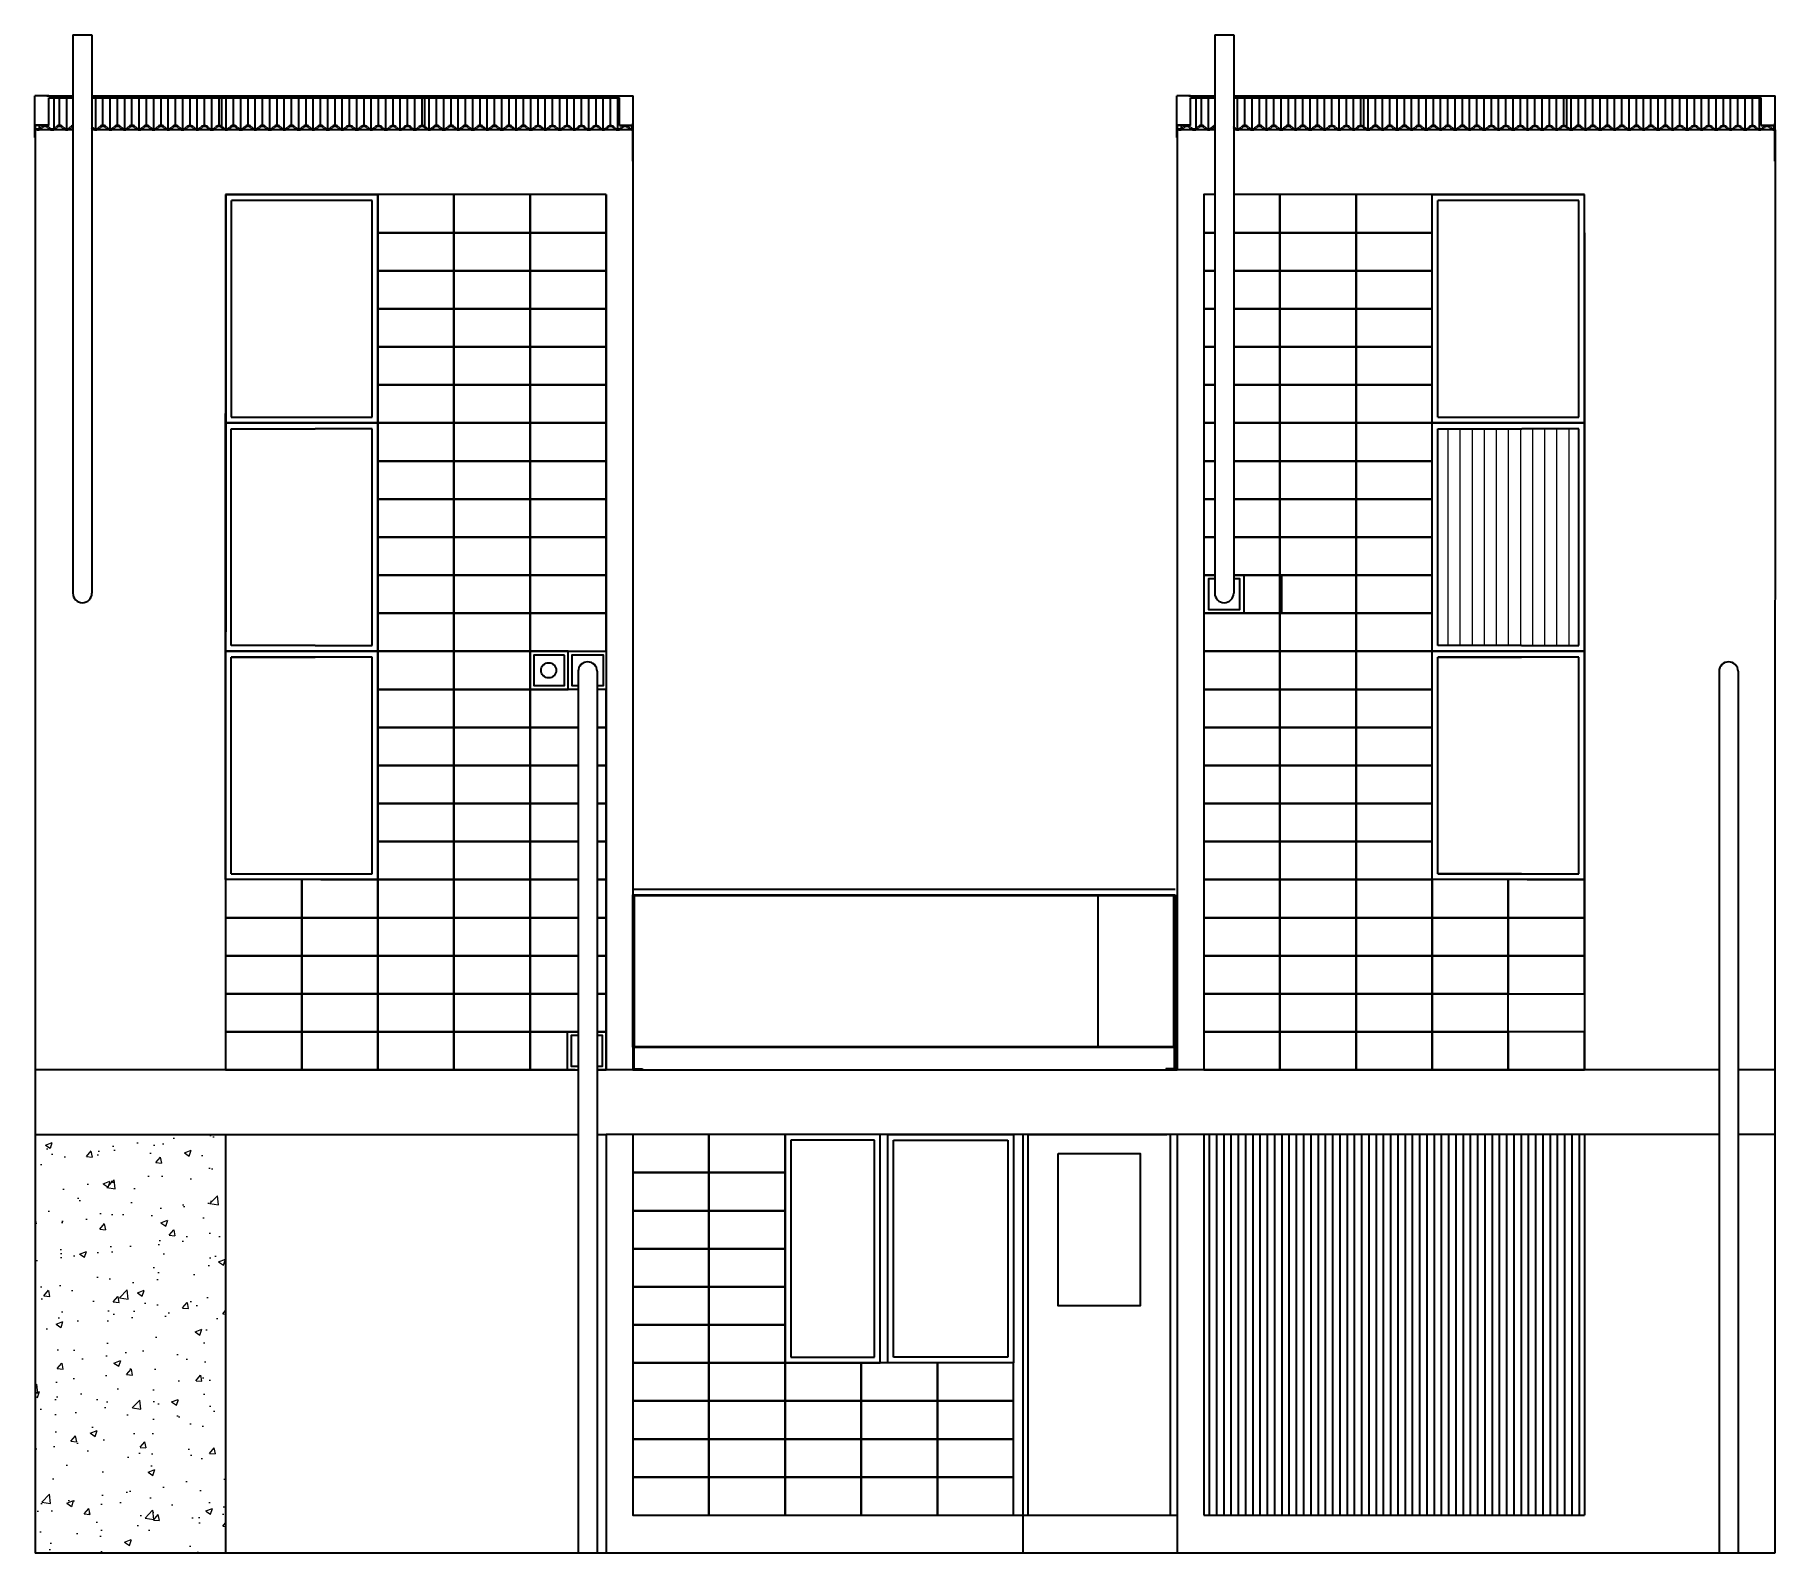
# Model space of a CAD drawing. Header units: metres. Extents: x 0 to 9.14, y 0 to 7.98.
import ezdxf

# ---------------------------------------------------------------- set-up
doc = ezdxf.new("R2010")
doc.units = ezdxf.units.M
doc.header["$LTSCALE"] = 5
doc.header["$MEASUREMENT"] = 0
doc.layers.add('A-ELEV-MBE1', color=7, linetype='Continuous', lineweight=35)
doc.layers.add('A-SECT-MCUT', color=7, linetype='Continuous', lineweight=35)
doc.layers.add('A-ELEV-PATT', color=8, linetype='Continuous', lineweight=18, true_color=0x808080)

msp = doc.modelspace()

# ---------------------------------------------------------------- hatches: boundary and pattern name
at = {"layer": 'A-ELEV-PATT', "transparency": 33554687}
h = msp.add_hatch(dxfattribs=at)
h.set_pattern_fill('ANSI31', color=256, scale=0.02, angle=45, style=0, pattern_type=0)
h.set_pattern_definition([(90, (-11.308395, -115.03881), (-0.0635, 1e-16), [])])
h.paths.add_polyline_path([(7.3696, 4.77), (7.8096, 4.77), (8.1096, 4.77), (8.1096, 5.91), (7.81, 5.91), (7.3696, 5.91)], flags=0)
h = msp.add_hatch(dxfattribs=at)
h.set_pattern_fill('AR-CONC', color=256, scale=0.002, style=0, pattern_type=0)
h.set_pattern_definition([(50, (-23.298, -115.0288), (0.36436934, -0.0318782), [0.0381, -0.4191]), (355, (-23.298, -115.0288), (-0.0704857, 0.3821133), [0.03048, -0.33528]), (100.451, (-23.26762, -115.03147), (0.293885, 0.3502334), [0.03238, -0.35618]), (46.1842, (-23.298, -114.9272), (0.542158, -0.0840847), [0.05715, -0.62865]), (96.6356, (-23.2528, -114.9342), (0.4748085, 0.494851), [0.04857, -0.53427]), (351.184, (-23.298, -114.9272), (0.4748092, 0.4948502), [0.04572, -0.50292]), (21, (-23.2472, -114.9526), (0.30322976, -0.204531), [0.0381, -0.4191]), (326, (-23.2472, -114.9526), (0.123604, 0.3683759), [0.03048, -0.33528]), (71.4514, (-23.22192, -114.96965), (0.426833, 0.1638457), [0.03238, -0.35618]), (37.5, (-23.29799, -115.02881), (0.0061772, 0.16911008), [0, -0.331216, 0, -0.34036, 0, -0.33655]), (7.5, (-23.29799, -115.02881), (0.13363933, 0.20036115), [0, -0.194056, 0, -0.323596, 0, -0.12827]), (327.5, (-23.41127, -115.02881), (0.27118119, -0.01145749), [0, -0.127, 0, -0.39624, 0, -0.52578]), (317.5, (-23.46207, -115.0288), (0.29625836, 0.050853), [0, -0.1651, 0, -0.263144, 0, -0.37338])])
h.paths.add_polyline_path([(0, 0), (1, 0), (1, 2.2), (0.05, 2.2), (0, 2.2)], flags=0)

# ---------------------------------------------------------------- linework, layer by layer
at = {"layer": 'A-ELEV-MBE1'}
for p, q in [((0.1974, 7.98), (0.1974, 5.0453)), ((0.1974, 7.98), (0.2974, 7.98)), ((0.2974, 7.98), (0.2974, 5.0453)), ((6.1974, 7.98), (6.1974, 5.0453)), ((6.1974, 7.98), (6.2974, 7.98)), ((6.2974, 7.98), (6.2974, 5.0453)), ((0.071, 7.66), (-0.0025, 7.66)), ((-0.0025, 7.4409), (-0.0025, 7.66)), ((0.061, 7.66), (0.1974, 7.66)), ((0.071, 7.6494), (0.1974, 7.6494)), ((0.071, 7.5031), (0.071, 7.6494)), ((0.0991, 7.4851), (0.0991, 7.6494)), ((0.1272, 7.5031), (0.1272, 7.6494)), ((0.1653, 7.485), (0.1653, 7.6494)), ((0.2974, 7.66), (3.069, 7.66)), ((0.2974, 7.6494), (3.069, 7.6494)), ((0.3177, 7.485), (0.3177, 7.6494)), ((0.3558, 7.5031), (0.3558, 7.6494)), ((0.3939, 7.485), (0.3939, 7.6494)), ((0.432, 7.5031), (0.432, 7.6494)), ((0.4701, 7.485), (0.4701, 7.6494)), ((0.5082, 7.5031), (0.5082, 7.6494)), ((0.5463, 7.485), (0.5463, 7.6494)), ((0.5844, 7.5031), (0.5844, 7.6494)), ((0.6225, 7.485), (0.6225, 7.6494)), ((0.6606, 7.5031), (0.6606, 7.6494)), ((0.6987, 7.4849), (0.6987, 7.6494)), ((0.7368, 7.503), (0.7368, 7.6494)), ((0.7749, 7.4849), (0.7749, 7.6494)), ((0.813, 7.503), (0.813, 7.6494)), ((0.8511, 7.485), (0.8511, 7.6494)), ((0.8892, 7.5031), (0.8892, 7.6494)), ((0.9273, 7.4849), (0.9273, 7.6494)), ((0.9654, 7.503), (0.9654, 7.6494)), ((0.9806, 7.4908), (0.9806, 7.6494)), ((1.0035, 7.485), (1.0035, 7.6494)), ((1.0035, 7.4849), (1.0035, 7.6196)), ((1.0416, 7.5031), (1.0416, 7.6494)), ((1.0416, 7.503), (1.0416, 7.6321)), ((1.0797, 7.4849), (1.0797, 7.6494)), ((1.0797, 7.485), (1.0797, 7.6321)), ((1.1178, 7.5031), (1.1178, 7.6494)), ((1.1559, 7.485), (1.1559, 7.6494)), ((1.194, 7.5031), (1.194, 7.6494)), ((1.2321, 7.485), (1.2321, 7.6494)), ((1.2702, 7.5031), (1.2702, 7.6494)), ((1.3083, 7.485), (1.3083, 7.6494)), ((1.3464, 7.5031), (1.3464, 7.6494)), ((1.3845, 7.485), (1.3845, 7.6494)), ((1.4226, 7.503), (1.4226, 7.6494)), ((1.4607, 7.485), (1.4607, 7.6494)), ((1.4988, 7.503), (1.4988, 7.6494)), ((1.5369, 7.485), (1.5369, 7.6494)), ((1.575, 7.503), (1.575, 7.6494)), ((1.6131, 7.485), (1.6131, 7.6494)), ((1.6512, 7.503), (1.6512, 7.6494)), ((1.6893, 7.485), (1.6893, 7.6494)), ((1.7274, 7.503), (1.7274, 7.6494)), ((1.7655, 7.485), (1.7655, 7.6494)), ((1.8036, 7.5029), (1.8036, 7.6494)), ((1.8417, 7.485), (1.8417, 7.6494)), ((1.8798, 7.503), (1.8798, 7.6494)), ((1.9179, 7.485), (1.9179, 7.6494)), ((1.956, 7.503), (1.956, 7.6494)), ((1.9941, 7.485), (1.9941, 7.6494)), ((2.0322, 7.5029), (2.0322, 7.6494)), ((2.0474, 7.4909), (2.0474, 7.6494)), ((2.0703, 7.485), (2.0703, 7.6494)), ((2.0703, 7.485), (2.0703, 7.6197)), ((2.1084, 7.503), (2.1084, 7.6494)), ((2.1465, 7.485), (2.1465, 7.6494)), ((2.1846, 7.503), (2.1846, 7.6494)), ((2.2227, 7.485), (2.2227, 7.6494)), ((2.2608, 7.503), (2.2608, 7.6494)), ((2.2989, 7.485), (2.2989, 7.6494)), ((2.337, 7.503), (2.337, 7.6494)), ((2.3751, 7.485), (2.3751, 7.6494)), ((2.4132, 7.503), (2.4132, 7.6494)), ((2.4513, 7.485), (2.4513, 7.6494)), ((2.4894, 7.503), (2.4894, 7.6494)), ((2.5275, 7.485), (2.5275, 7.6494)), ((2.5656, 7.503), (2.5656, 7.6494)), ((2.6037, 7.485), (2.6037, 7.6494)), ((2.6418, 7.503), (2.6418, 7.6494)), ((2.6799, 7.485), (2.6799, 7.6494)), ((2.718, 7.503), (2.718, 7.6494)), ((2.7561, 7.4849), (2.7561, 7.6494)), ((2.7942, 7.5029), (2.7942, 7.6494)), ((2.8323, 7.4849), (2.8323, 7.6494)), ((2.8704, 7.5029), (2.8704, 7.6494)), ((2.9085, 7.485), (2.9085, 7.6494)), ((2.9466, 7.503), (2.9466, 7.6494)), ((2.9847, 7.4849), (2.9847, 7.6494)), ((3.0228, 7.5029), (3.0228, 7.6494)), ((3.0609, 7.4849), (3.0609, 7.6494)), ((3.069, 7.66), (3.1425, 7.66)), ((3.069, 7.5031), (3.069, 7.6494)), ((3.1425, 7.3156), (3.1425, 7.66)), ((6.071, 7.66), (5.9975, 7.66)), ((5.9975, 7.4409), (5.9975, 7.66)), ((6.061, 7.66), (6.1974, 7.66)), ((6.071, 7.6494), (6.1974, 7.6494)), ((6.071, 7.5031), (6.071, 7.6494)), ((6.0991, 7.4851), (6.0991, 7.6494)), ((6.1272, 7.5031), (6.1272, 7.6494)), ((6.1653, 7.485), (6.1653, 7.6494)), ((6.2974, 7.66), (9.069, 7.66)), ((6.2974, 7.6494), (9.069, 7.6494)), ((6.3177, 7.485), (6.3177, 7.6494)), ((6.3558, 7.5031), (6.3558, 7.6494)), ((6.3939, 7.485), (6.3939, 7.6494)), ((6.432, 7.5031), (6.432, 7.6494)), ((6.4701, 7.485), (6.4701, 7.6494)), ((6.5082, 7.5031), (6.5082, 7.6494)), ((6.5463, 7.485), (6.5463, 7.6494)), ((6.5844, 7.5031), (6.5844, 7.6494)), ((6.6225, 7.485), (6.6225, 7.6494)), ((6.6606, 7.5031), (6.6606, 7.6494)), ((6.6987, 7.4849), (6.6987, 7.6494)), ((6.7368, 7.503), (6.7368, 7.6494)), ((6.7749, 7.4849), (6.7749, 7.6494)), ((6.813, 7.503), (6.813, 7.6494)), ((6.8511, 7.485), (6.8511, 7.6494)), ((6.8892, 7.5031), (6.8892, 7.6494)), ((6.9273, 7.4849), (6.9273, 7.6494)), ((6.9654, 7.503), (6.9654, 7.6494)), ((6.9806, 7.4908), (6.9806, 7.6494)), ((7.0035, 7.485), (7.0035, 7.6494)), ((7.0035, 7.4849), (7.0035, 7.6196)), ((7.0416, 7.5031), (7.0416, 7.6494)), ((7.0416, 7.503), (7.0416, 7.6321)), ((7.0797, 7.4849), (7.0797, 7.6494)), ((7.0797, 7.485), (7.0797, 7.6321)), ((7.1178, 7.5031), (7.1178, 7.6494)), ((7.1559, 7.485), (7.1559, 7.6494)), ((7.194, 7.5031), (7.194, 7.6494)), ((7.2321, 7.485), (7.2321, 7.6494)), ((7.2702, 7.5031), (7.2702, 7.6494)), ((7.3083, 7.485), (7.3083, 7.6494)), ((7.3464, 7.5031), (7.3464, 7.6494)), ((7.3845, 7.485), (7.3845, 7.6494)), ((7.4226, 7.503), (7.4226, 7.6494)), ((7.4607, 7.485), (7.4607, 7.6494)), ((7.4988, 7.503), (7.4988, 7.6494)), ((7.5369, 7.485), (7.5369, 7.6494)), ((7.575, 7.503), (7.575, 7.6494)), ((7.6131, 7.485), (7.6131, 7.6494)), ((7.6512, 7.503), (7.6512, 7.6494)), ((7.6893, 7.485), (7.6893, 7.6494)), ((7.7274, 7.503), (7.7274, 7.6494)), ((7.7655, 7.485), (7.7655, 7.6494)), ((7.8036, 7.5029), (7.8036, 7.6494)), ((7.8417, 7.485), (7.8417, 7.6494)), ((7.8798, 7.503), (7.8798, 7.6494)), ((7.9179, 7.485), (7.9179, 7.6494)), ((7.956, 7.503), (7.956, 7.6494)), ((7.9941, 7.485), (7.9941, 7.6494)), ((8.0322, 7.5029), (8.0322, 7.6494)), ((8.0474, 7.4909), (8.0474, 7.6494)), ((8.0703, 7.485), (8.0703, 7.6494)), ((8.0703, 7.485), (8.0703, 7.6197)), ((8.1084, 7.503), (8.1084, 7.6494)), ((8.1465, 7.485), (8.1465, 7.6494)), ((8.1846, 7.503), (8.1846, 7.6494)), ((8.2227, 7.485), (8.2227, 7.6494)), ((8.2608, 7.503), (8.2608, 7.6494)), ((8.2989, 7.485), (8.2989, 7.6494)), ((8.337, 7.503), (8.337, 7.6494)), ((8.3751, 7.485), (8.3751, 7.6494)), ((8.4132, 7.503), (8.4132, 7.6494)), ((8.4513, 7.485), (8.4513, 7.6494)), ((8.4894, 7.503), (8.4894, 7.6494)), ((8.5275, 7.485), (8.5275, 7.6494)), ((8.5656, 7.503), (8.5656, 7.6494)), ((8.6037, 7.485), (8.6037, 7.6494)), ((8.6418, 7.503), (8.6418, 7.6494)), ((8.6799, 7.485), (8.6799, 7.6494)), ((8.718, 7.503), (8.718, 7.6494)), ((8.7561, 7.4849), (8.7561, 7.6494)), ((8.7942, 7.5029), (8.7942, 7.6494)), ((8.8323, 7.4849), (8.8323, 7.6494)), ((8.8704, 7.5029), (8.8704, 7.6494)), ((8.9085, 7.485), (8.9085, 7.6494)), ((8.9466, 7.503), (8.9466, 7.6494)), ((8.9847, 7.4849), (8.9847, 7.6494)), ((9.0228, 7.5029), (9.0228, 7.6494)), ((9.0609, 7.4849), (9.0609, 7.6494)), ((9.069, 7.66), (9.1425, 7.66)), ((9.069, 7.5031), (9.069, 7.6494)), ((9.1425, 7.3156), (9.1425, 7.66)), ((0.071, 7.5056), (-0.0025, 7.5056)), ((0, 7.5031), (0, 7.4409)), ((0.061, 7.5031), (0, 7.5031)), ((0.0229, 7.4872), (0.0229, 7.5031)), ((0.061, 7.5031), (0.071, 7.5031)), ((3.069, 7.5056), (3.1425, 7.5056)), ((3.069, 7.5031), (3.14, 7.5031)), ((3.1371, 7.485), (3.1371, 7.5031)), ((3.14, 7.3156), (3.14, 7.5131)), ((6.071, 7.5056), (5.9975, 7.5056)), ((6.061, 7.5031), (6, 7.5031)), ((6, 7.5031), (6, 7.4409)), ((6.0229, 7.4872), (6.0229, 7.5031)), ((6.061, 7.5031), (6.071, 7.5031)), ((9.069, 7.5056), (9.1425, 7.5056)), ((9.069, 7.5031), (9.14, 7.5031)), ((9.1371, 7.485), (9.1371, 7.5031)), ((9.14, 7.3156), (9.14, 7.5131)), ((0, 7.4409), (-0.0025, 7.4409)), ((0.1974, 7.48), (0, 7.48)), ((0.1974, 7.48), (0, 7.48)), ((3.14, 7.48), (0.2974, 7.48)), ((3.14, 7.48), (0.2974, 7.48)), ((3.14, 7.48), (0.2974, 7.48)), ((3.14, 7.48), (0.2974, 7.48)), ((0.9845, 7.4941), (0.9806, 7.4909)), ((1.0988, 7.494), (1.1026, 7.4908)), ((2.0512, 7.4941), (2.0474, 7.4909)), ((2.0894, 7.4939), (2.0932, 7.4908)), ((6, 7.4409), (5.9975, 7.4409)), ((6.1974, 7.48), (6, 7.48)), ((9.14, 7.48), (6.2974, 7.48)), ((9.14, 7.48), (6.2974, 7.48)), ((6.9845, 7.4941), (6.9806, 7.4909)), ((7.0988, 7.494), (7.1026, 7.4908)), ((8.0512, 7.4941), (8.0474, 7.4909)), ((8.0894, 7.4939), (8.0932, 7.4908)), ((3.1425, 7.3156), (3.14, 7.3156)), ((9.1425, 7.3156), (9.14, 7.3156)), ((3, 7.14), (1, 7.14)), ((1.0004, 7.14), (1, 2.54)), ((1.0004, 7.14), (1.5004, 7.14)), ((1.0004, 5.94), (1.0004, 7.14)), ((1.5004, 7.14), (1.0004, 7.14)), ((1.8004, 7.14), (1.5004, 7.14)), ((1.5004, 7.14), (1.8004, 7.14)), ((1.8004, 5.94), (1.8004, 7.14)), ((3, 7.14), (3, 2.54)), ((8.14, 7.14), (6.2974, 7.14)), ((7.34, 5.94), (7.34, 7.14)), ((7.84, 7.14), (7.34, 7.14)), ((7.34, 7.14), (7.84, 7.14)), ((7.84, 7.14), (8.14, 7.14)), ((8.14, 7.14), (7.84, 7.14)), ((8.14, 5.94), (8.14, 7.14)), ((1.0304, 5.97), (1.0304, 7.11)), ((1.7704, 7.11), (1.0304, 7.11)), ((1.7704, 5.97), (1.7704, 7.11)), ((8.11, 7.11), (7.37, 7.11)), ((7.37, 5.97), (7.37, 7.11)), ((8.11, 5.97), (8.11, 7.11)), ((6.14, 6.94), (6.14, 2.54)), ((7.34, 5.9094), (7.34, 6.94)), ((8.14, 6.94), (8.14, 2.54)), ((8.14, 5.9094), (8.14, 6.94)), ((1, 4.69), (1, 5.99)), ((1.03, 5.97), (1.77, 5.97)), ((1.0304, 5.97), (1.7704, 5.97)), ((1.0304, 5.97), (1.7704, 5.97)), ((1.8, 4.69), (1.8, 5.99)), ((7.3696, 5.97), (8.1096, 5.97)), ((7.37, 5.97), (8.11, 5.97)), ((7.37, 5.97), (8.11, 5.97)), ((7.37, 5.97), (8.11, 5.97)), ((1.5, 5.94), (1, 5.94)), ((1.0004, 5.94), (1.5004, 5.94)), ((1.5004, 5.94), (1.0004, 5.94)), ((1.5004, 5.94), (1.0004, 5.94)), ((1.0008, 5.94), (1.5008, 5.94)), ((1.03, 4.77), (1.03, 5.91)), ((1.03, 5.91), (1.4704, 5.91)), ((1.77, 5.91), (1.4704, 5.91)), ((1.5, 5.94), (1.8, 5.94)), ((1.8004, 5.94), (1.5004, 5.94)), ((1.5004, 5.94), (1.8004, 5.94)), ((1.5004, 5.94), (1.8004, 5.94)), ((1.8004, 5.94), (1.5008, 5.94)), ((1.77, 4.77), (1.77, 5.91)), ((7.8396, 5.94), (7.3396, 5.94)), ((7.84, 5.94), (7.34, 5.94)), ((7.84, 5.94), (7.34, 5.94)), ((7.84, 5.94), (7.34, 5.94)), ((7.34, 5.94), (7.84, 5.94)), ((7.34, 4.69), (7.34, 5.9094)), ((7.3404, 5.94), (7.8404, 5.94)), ((7.3404, 5.94), (7.8404, 5.94)), ((7.37, 4.77), (7.37, 5.91)), ((7.37, 5.91), (7.8104, 5.91)), ((8.11, 5.91), (7.8104, 5.91)), ((7.8396, 5.94), (8.1396, 5.94)), ((7.84, 5.94), (8.14, 5.94)), ((7.84, 5.94), (8.14, 5.94)), ((7.84, 5.94), (8.14, 5.94)), ((8.14, 5.94), (7.84, 5.94)), ((8.1404, 5.94), (7.8404, 5.94)), ((8.14, 5.94), (7.8404, 5.94)), ((8.11, 4.77), (8.11, 5.91)), ((8.14, 4.69), (8.14, 5.9094)), ((1.47, 4.77), (1.03, 4.77)), ((1.47, 4.77), (1.77, 4.77)), ((7.81, 4.77), (7.37, 4.77)), ((7.81, 4.77), (8.11, 4.77)), ((1, 4.74), (1.5, 4.74)), ((1.5, 4.74), (1, 4.74)), ((1, 3.54), (1, 4.69)), ((1.77, 4.71), (1.03, 4.71)), ((1.03, 4.71), (1.47, 4.71)), ((1.03, 3.57), (1.03, 4.71)), ((1.8, 4.74), (1.5, 4.74)), ((1.5, 4.74), (1.8, 4.74)), ((1.77, 3.57), (1.77, 4.71)), ((1.8, 3.54), (1.8, 4.69)), ((7.84, 4.74), (7.34, 4.74)), ((7.34, 4.74), (7.84, 4.74)), ((7.34, 3.54), (7.34, 4.69)), ((7.37, 3.57), (7.37, 4.71)), ((7.37, 4.71), (7.81, 4.71)), ((8.11, 4.71), (7.37, 4.71)), ((7.84, 4.74), (8.14, 4.74)), ((8.14, 4.74), (7.84, 4.74)), ((8.11, 3.57), (8.11, 4.71)), ((8.14, 3.54), (8.14, 4.69)), ((2.8526, 4.6347), (2.8526, 0)), ((2.9526, 4.6347), (2.9526, 0)), ((8.8476, 4.6347), (8.8476, 0)), ((8.9476, 4.6347), (8.9476, 0)), ((1.03, 3.57), (1.77, 3.57)), ((7.37, 3.57), (8.11, 3.57)), ((7.81, 3.57), (7.37, 3.57)), ((1.5, 3.54), (1, 3.54)), ((1.5, 3.54), (1.8, 3.54)), ((3.14, 3.49), (5.99, 3.49)), ((7.84, 3.54), (7.34, 3.54)), ((7.84, 3.54), (8.14, 3.54)), ((8.14, 3.54), (8.14, 2.54)), ((3.14, 3.46), (5.99, 3.46)), ((3.14, 3.46), (3.14, 2.54)), ((3.14, 2.66), (3.14, 3.46)), ((3.145, 2.66), (3.145, 3.46)), ((3.148, 3.457), (5.982, 3.457)), ((3.148, 2.663), (3.148, 3.457)), ((5.585, 2.663), (5.585, 3.457)), ((5.982, 2.663), (5.982, 3.457)), ((5.985, 2.66), (5.985, 3.46)), ((5.99, 3.46), (5.99, 2.54)), ((5.99, 2.66), (5.99, 3.46)), ((3.14, 2.66), (3.14, 2.54)), ((3.145, 2.66), (3.145, 2.545)), ((3.145, 2.66), (5.985, 2.66)), ((3.148, 2.663), (5.982, 2.663)), ((5.985, 2.66), (5.985, 2.545)), ((5.99, 2.66), (5.99, 2.54)), ((3.14, 2.54), (6, 2.54)), ((3.145, 2.545), (3.19, 2.545)), ((3.19, 2.545), (3.19, 2.54)), ((5.985, 2.545), (5.94, 2.545)), ((5.94, 2.545), (5.94, 2.54)), ((1, 2.2), (2.8526, 2.2)), ((2.9526, 2.2), (3, 2.2)), ((6.04, 2.2), (3, 2.2)), ((3.14, 2.2), (3.14, 0.2)), ((3.94, 2.2), (3.94, 1)), ((4.44, 2.2), (3.94, 2.2)), ((4.44, 1), (4.44, 2.2)), ((4.48, 1), (4.48, 2.2)), ((4.48, 2.2), (5.14, 2.2)), ((5.14, 2.2), (5.14, 1)), ((5.19, 2.2), (5.19, 0)), ((5.215, 2.2), (5.215, 0.2)), ((5.221, 2.2), (5.945, 2.2)), ((5.965, 0.2), (5.965, 2.2)), ((6, 2.2), (6, 0)), ((8.8476, 2.2), (6.01, 2.2)), ((8.8476, 2.2), (6.01, 2.2)), ((6.14, 2.2), (6.14, 0.2)), ((6.1704, 0.2), (6.1704, 2.2)), ((6.2085, 0.2), (6.2085, 2.2)), ((6.2466, 0.2), (6.2466, 2.2)), ((6.2847, 0.2), (6.2847, 2.2)), ((6.3228, 0.2), (6.3228, 2.2)), ((6.3609, 0.2), (6.3609, 2.2)), ((6.399, 0.2), (6.399, 2.2)), ((6.4371, 0.2), (6.4371, 2.2)), ((6.4752, 0.2), (6.4752, 2.2)), ((6.5133, 0.2), (6.5133, 2.2)), ((6.5514, 0.2), (6.5514, 2.2)), ((6.5895, 0.2), (6.5895, 2.2)), ((6.6276, 0.2), (6.6276, 2.2)), ((6.6657, 0.2), (6.6657, 2.2)), ((6.7039, 0.2), (6.7039, 2.2)), ((6.742, 0.2), (6.742, 2.2)), ((6.7801, 0.2), (6.7801, 2.2)), ((6.8182, 0.2), (6.8182, 2.2)), ((6.8563, 0.2), (6.8563, 2.2)), ((6.8944, 0.2), (6.8944, 2.2)), ((6.9325, 0.2), (6.9325, 2.2)), ((6.9706, 0.2), (6.9706, 2.2)), ((7.0087, 0.2), (7.0087, 2.2)), ((7.0468, 0.2), (7.0468, 2.2)), ((7.0849, 0.2), (7.0849, 2.2)), ((7.123, 0.2), (7.123, 2.2)), ((7.1611, 0.2), (7.1611, 2.2)), ((7.1992, 0.2), (7.1992, 2.2)), ((7.2373, 0.2), (7.2373, 2.2)), ((7.2754, 0.2), (7.2754, 2.2)), ((7.3135, 0.2), (7.3135, 2.2)), ((7.3516, 0.2), (7.3516, 2.2)), ((7.3897, 0.2), (7.3897, 2.2)), ((7.4278, 0.2), (7.4278, 2.2)), ((7.4659, 0.2), (7.4659, 2.2)), ((7.504, 0.2), (7.504, 2.2)), ((7.5421, 0.2), (7.5421, 2.2)), ((7.5802, 0.2), (7.5802, 2.2)), ((7.6183, 0.2), (7.6183, 2.2)), ((7.6564, 0.2), (7.6564, 2.2)), ((7.6945, 0.2), (7.6945, 2.2)), ((7.7326, 0.2), (7.7326, 2.2)), ((7.7707, 0.2), (7.7707, 2.2)), ((7.8088, 0.2), (7.8088, 2.2)), ((7.8469, 0.2), (7.8469, 2.2)), ((7.885, 0.2), (7.885, 2.2)), ((7.885, 0.2), (7.885, 2.2)), ((7.9231, 0.2), (7.9231, 2.2)), ((7.9231, 0.2), (7.9231, 2.2)), ((7.9612, 0.2), (7.9612, 2.2)), ((7.9612, 0.2), (7.9612, 2.2)), ((7.9993, 0.2), (7.9993, 2.2)), ((7.9993, 0.2), (7.9993, 2.2)), ((8.0374, 0.2), (8.0374, 2.2)), ((8.0374, 0.2), (8.0374, 2.2)), ((8.0755, 0.2), (8.0755, 2.2)), ((8.0755, 0.2), (8.0755, 2.2)), ((8.1136, 0.2), (8.1136, 2.2)), ((8.14, 2.2), (8.14, 0.2)), ((9.14, 2.2), (8.9476, 2.2)), ((3.97, 2.17), (3.97, 1.03)), ((4.41, 2.17), (3.97, 2.17)), ((4.41, 1.03), (4.41, 2.17)), ((4.51, 1.03), (4.51, 2.17)), ((4.51, 2.17), (5.11, 2.17)), ((5.11, 2.17), (5.11, 1.03)), ((3.97, 1.03), (4.41, 1.03)), ((5.11, 1.03), (4.51, 1.03)), ((3.94, 1), (4.44, 1)), ((4.53, 1), (4.44, 1)), ((5.14, 1), (4.48, 1)), ((3.14, 0.2), (6, 0.2)), ((5.201, 0.2), (5.951, 0.2)), ((6.14, 0.2), (8.14, 0.2))]:
    msp.add_line(p, q, dxfattribs=at)
for points in [[(2.2, 7.14), (1.8, 7.14), (1.8, 6.94), (2.2, 6.94)], [(2.6, 7.14), (2.2, 7.14), (2.2, 6.94), (2.6, 6.94)], [(3, 7.14), (2.6, 7.14), (2.6, 6.94), (3, 6.94)], [(6.94, 7.14), (6.54, 7.14), (6.54, 6.94), (6.94, 6.94)], [(7.34, 7.14), (6.94, 7.14), (6.94, 6.94), (7.34, 6.94)], [(2.2, 6.94), (1.8, 6.94), (1.8, 6.74), (2.2, 6.74)], [(2.6, 6.94), (2.2, 6.94), (2.2, 6.74), (2.6, 6.74)], [(3, 6.94), (2.6, 6.94), (2.6, 6.74), (3, 6.74)], [(6.94, 6.94), (6.54, 6.94), (6.54, 6.74), (6.94, 6.74)], [(7.34, 6.94), (6.94, 6.94), (6.94, 6.74), (7.34, 6.74)], [(2.2, 6.74), (1.8, 6.74), (1.8, 6.54), (2.2, 6.54)], [(2.6, 6.74), (2.2, 6.74), (2.2, 6.54), (2.6, 6.54)], [(3, 6.74), (2.6, 6.74), (2.6, 6.54), (3, 6.54)], [(6.94, 6.74), (6.54, 6.74), (6.54, 6.54), (6.94, 6.54)], [(7.34, 6.74), (6.94, 6.74), (6.94, 6.54), (7.34, 6.54)], [(2.2, 6.54), (1.8, 6.54), (1.8, 6.34), (2.2, 6.34)], [(2.6, 6.54), (2.2, 6.54), (2.2, 6.34), (2.6, 6.34)], [(3, 6.54), (2.6, 6.54), (2.6, 6.34), (3, 6.34)], [(6.94, 6.54), (6.54, 6.54), (6.54, 6.34), (6.94, 6.34)], [(7.34, 6.54), (6.94, 6.54), (6.94, 6.34), (7.34, 6.34)], [(2.2, 6.34), (1.8, 6.34), (1.8, 6.14), (2.2, 6.14)], [(2.6, 6.34), (2.2, 6.34), (2.2, 6.14), (2.6, 6.14)], [(3, 6.34), (2.6, 6.34), (2.6, 6.14), (3, 6.14)], [(6.94, 6.34), (6.54, 6.34), (6.54, 6.14), (6.94, 6.14)], [(7.34, 6.34), (6.94, 6.34), (6.94, 6.14), (7.34, 6.14)], [(2.2, 6.14), (1.8, 6.14), (1.8, 5.94), (2.2, 5.94)], [(2.6, 6.14), (2.2, 6.14), (2.2, 5.94), (2.6, 5.94)], [(3, 6.14), (2.6, 6.14), (2.6, 5.94), (3, 5.94)], [(6.94, 6.14), (6.54, 6.14), (6.54, 5.94), (6.94, 5.94)], [(7.34, 6.14), (6.94, 6.14), (6.94, 5.94), (7.34, 5.94)], [(2.2, 5.94), (1.8, 5.94), (1.8, 5.74), (2.2, 5.74)], [(2.6, 5.94), (2.2, 5.94), (2.2, 5.74), (2.6, 5.74)], [(3, 5.94), (2.6, 5.94), (2.6, 5.74), (3, 5.74)], [(6.94, 5.94), (6.54, 5.94), (6.54, 5.74), (6.94, 5.74)], [(7.34, 5.94), (6.94, 5.94), (6.94, 5.74), (7.34, 5.74)], [(2.2, 5.74), (1.8, 5.74), (1.8, 5.54), (2.2, 5.54)], [(2.6, 5.74), (2.2, 5.74), (2.2, 5.54), (2.6, 5.54)], [(3, 5.74), (2.6, 5.74), (2.6, 5.54), (3, 5.54)], [(6.94, 5.74), (6.54, 5.74), (6.54, 5.54), (6.94, 5.54)], [(7.34, 5.74), (6.94, 5.74), (6.94, 5.54), (7.34, 5.54)], [(2.2, 5.54), (1.8, 5.54), (1.8, 5.34), (2.2, 5.34)], [(2.6, 5.54), (2.2, 5.54), (2.2, 5.34), (2.6, 5.34)], [(3, 5.54), (2.6, 5.54), (2.6, 5.34), (3, 5.34)], [(6.94, 5.54), (6.54, 5.54), (6.54, 5.34), (6.94, 5.34)], [(7.34, 5.54), (6.94, 5.54), (6.94, 5.34), (7.34, 5.34)], [(2.2, 5.34), (1.8, 5.34), (1.8, 5.14), (2.2, 5.14)], [(2.6, 5.34), (2.2, 5.34), (2.2, 5.14), (2.6, 5.14)], [(3, 5.34), (2.6, 5.34), (2.6, 5.14), (3, 5.14)], [(6.94, 5.34), (6.54, 5.34), (6.54, 5.14), (6.94, 5.14)], [(7.34, 5.34), (6.94, 5.34), (6.94, 5.14), (7.34, 5.14)], [(2.2, 5.14), (1.8, 5.14), (1.8, 4.94), (2.2, 4.94)], [(2.6, 5.14), (2.2, 5.14), (2.2, 4.94), (2.6, 4.94)], [(3, 5.14), (2.6, 5.14), (2.6, 4.94), (3, 4.94)], [(6.35, 4.94), (6.55, 4.94), (6.55, 5.14), (6.35, 5.14)], [(6.94, 5.14), (6.54, 5.14), (6.54, 4.94), (6.94, 4.94)], [(7.34, 5.14), (6.94, 5.14), (6.94, 4.94), (7.34, 4.94)], [(2.2, 4.94), (1.8, 4.94), (1.8, 4.74), (2.2, 4.74)], [(2.6, 4.94), (2.2, 4.94), (2.2, 4.74), (2.6, 4.74)], [(3, 4.94), (2.6, 4.94), (2.6, 4.74), (3, 4.74)], [(6.54, 4.94), (6.14, 4.94), (6.14, 4.74), (6.54, 4.74)], [(6.94, 4.94), (6.54, 4.94), (6.54, 4.74), (6.94, 4.74)], [(7.34, 4.94), (6.94, 4.94), (6.94, 4.74), (7.34, 4.74)], [(2.2, 4.74), (1.8, 4.74), (1.8, 4.54), (2.2, 4.54)], [(2.6, 4.74), (2.2, 4.74), (2.2, 4.54), (2.6, 4.54)], [(2.8, 4.74), (2.6, 4.74), (2.6, 4.54), (2.8, 4.54)], [(2.78, 4.72), (2.62, 4.72), (2.62, 4.56), (2.78, 4.56)], [(6.54, 4.74), (6.14, 4.74), (6.14, 4.54), (6.54, 4.54)], [(6.94, 4.74), (6.54, 4.74), (6.54, 4.54), (6.94, 4.54)], [(7.34, 4.74), (6.94, 4.74), (6.94, 4.54), (7.34, 4.54)], [(2.2, 4.54), (1.8, 4.54), (1.8, 4.34), (2.2, 4.34)], [(2.6, 4.54), (2.2, 4.54), (2.2, 4.34), (2.6, 4.34)], [(6.54, 4.54), (6.14, 4.54), (6.14, 4.34), (6.54, 4.34)], [(6.94, 4.54), (6.54, 4.54), (6.54, 4.34), (6.94, 4.34)], [(7.34, 4.54), (6.94, 4.54), (6.94, 4.34), (7.34, 4.34)], [(2.2, 4.34), (1.8, 4.34), (1.8, 4.14), (2.2, 4.14)], [(2.6, 4.34), (2.2, 4.34), (2.2, 4.14), (2.6, 4.14)], [(6.54, 4.34), (6.14, 4.34), (6.14, 4.14), (6.54, 4.14)], [(6.94, 4.34), (6.54, 4.34), (6.54, 4.14), (6.94, 4.14)], [(7.34, 4.34), (6.94, 4.34), (6.94, 4.14), (7.34, 4.14)], [(2.2, 4.14), (1.8, 4.14), (1.8, 3.94), (2.2, 3.94)], [(2.6, 4.14), (2.2, 4.14), (2.2, 3.94), (2.6, 3.94)], [(6.54, 4.14), (6.14, 4.14), (6.14, 3.94), (6.54, 3.94)], [(6.94, 4.14), (6.54, 4.14), (6.54, 3.94), (6.94, 3.94)], [(7.34, 4.14), (6.94, 4.14), (6.94, 3.94), (7.34, 3.94)], [(2.2, 3.94), (1.8, 3.94), (1.8, 3.74), (2.2, 3.74)], [(2.6, 3.94), (2.2, 3.94), (2.2, 3.74), (2.6, 3.74)], [(6.54, 3.94), (6.14, 3.94), (6.14, 3.74), (6.54, 3.74)], [(6.94, 3.94), (6.54, 3.94), (6.54, 3.74), (6.94, 3.74)], [(7.34, 3.94), (6.94, 3.94), (6.94, 3.74), (7.34, 3.74)], [(2.2, 3.74), (1.8, 3.74), (1.8, 3.54), (2.2, 3.54)], [(2.6, 3.74), (2.2, 3.74), (2.2, 3.54), (2.6, 3.54)], [(6.54, 3.74), (6.14, 3.74), (6.14, 3.54), (6.54, 3.54)], [(6.94, 3.74), (6.54, 3.74), (6.54, 3.54), (6.94, 3.54)], [(7.34, 3.74), (6.94, 3.74), (6.94, 3.54), (7.34, 3.54)], [(1.4, 3.54), (1, 3.54), (1, 3.34), (1.4, 3.34)], [(1.8, 3.54), (1.4, 3.54), (1.4, 3.34), (1.8, 3.34)], [(2.2, 3.54), (1.8, 3.54), (1.8, 3.34), (2.2, 3.34)], [(2.6, 3.54), (2.2, 3.54), (2.2, 3.34), (2.6, 3.34)], [(6.54, 3.54), (6.14, 3.54), (6.14, 3.34), (6.54, 3.34)], [(6.94, 3.54), (6.54, 3.54), (6.54, 3.34), (6.94, 3.34)], [(7.34, 3.54), (6.94, 3.54), (6.94, 3.34), (7.34, 3.34)], [(7.74, 3.54), (7.34, 3.54), (7.34, 3.34), (7.74, 3.34)], [(8.14, 3.54), (7.74, 3.54), (7.74, 3.34), (8.14, 3.34)], [(1.4, 3.34), (1, 3.34), (1, 3.14), (1.4, 3.14)], [(1.8, 3.34), (1.4, 3.34), (1.4, 3.14), (1.8, 3.14)], [(2.2, 3.34), (1.8, 3.34), (1.8, 3.14), (2.2, 3.14)], [(2.6, 3.34), (2.2, 3.34), (2.2, 3.14), (2.6, 3.14)], [(6.54, 3.34), (6.14, 3.34), (6.14, 3.14), (6.54, 3.14)], [(6.94, 3.34), (6.54, 3.34), (6.54, 3.14), (6.94, 3.14)], [(7.34, 3.34), (6.94, 3.34), (6.94, 3.14), (7.34, 3.14)], [(7.74, 3.34), (7.34, 3.34), (7.34, 3.14), (7.74, 3.14)], [(8.14, 3.34), (7.74, 3.34), (7.74, 3.14), (8.14, 3.14)], [(1.4, 3.14), (1, 3.14), (1, 2.94), (1.4, 2.94)], [(1.8, 3.14), (1.4, 3.14), (1.4, 2.94), (1.8, 2.94)], [(2.2, 3.14), (1.8, 3.14), (1.8, 2.94), (2.2, 2.94)], [(2.6, 3.14), (2.2, 3.14), (2.2, 2.94), (2.6, 2.94)], [(6.54, 3.14), (6.14, 3.14), (6.14, 2.94), (6.54, 2.94)], [(6.94, 3.14), (6.54, 3.14), (6.54, 2.94), (6.94, 2.94)], [(7.34, 3.14), (6.94, 3.14), (6.94, 2.94), (7.34, 2.94)], [(7.74, 3.14), (7.34, 3.14), (7.34, 2.94), (7.74, 2.94)], [(8.14, 3.14), (7.74, 3.14), (7.74, 2.94), (8.14, 2.94)], [(1.4, 2.94), (1, 2.94), (1, 2.74), (1.4, 2.74)], [(1.8, 2.94), (1.4, 2.94), (1.4, 2.74), (1.8, 2.74)], [(2.2, 2.94), (1.8, 2.94), (1.8, 2.74), (2.2, 2.74)], [(2.6, 2.94), (2.2, 2.94), (2.2, 2.74), (2.6, 2.74)], [(6.54, 2.94), (6.14, 2.94), (6.14, 2.74), (6.54, 2.74)], [(6.94, 2.94), (6.54, 2.94), (6.54, 2.74), (6.94, 2.74)], [(7.34, 2.94), (6.94, 2.94), (6.94, 2.74), (7.34, 2.74)], [(7.74, 2.94), (7.34, 2.94), (7.34, 2.74), (7.74, 2.74)], [(1.4, 2.74), (1, 2.74), (1, 2.54), (1.4, 2.54)], [(1.8, 2.74), (1.4, 2.74), (1.4, 2.54), (1.8, 2.54)], [(2.2, 2.74), (1.8, 2.74), (1.8, 2.54), (2.2, 2.54)], [(2.6, 2.74), (2.2, 2.74), (2.2, 2.54), (2.6, 2.54)], [(6.54, 2.74), (6.14, 2.74), (6.14, 2.54), (6.54, 2.54)], [(6.94, 2.74), (6.54, 2.74), (6.54, 2.54), (6.94, 2.54)], [(7.34, 2.74), (6.94, 2.74), (6.94, 2.54), (7.34, 2.54)], [(7.74, 2.74), (7.34, 2.74), (7.34, 2.54), (7.74, 2.54)], [(8.14, 2.74), (7.74, 2.74), (7.74, 2.54), (8.14, 2.54)], [(3.54, 2.2), (3.14, 2.2), (3.14, 2), (3.54, 2)], [(3.94, 2.2), (3.54, 2.2), (3.54, 2), (3.94, 2)], [(5.375, 2.1), (5.805, 2.1), (5.805, 1.3), (5.375, 1.3)], [(3.54, 2), (3.14, 2), (3.14, 1.8), (3.54, 1.8)], [(3.94, 2), (3.54, 2), (3.54, 1.8), (3.94, 1.8)], [(3.54, 1.8), (3.14, 1.8), (3.14, 1.6), (3.54, 1.6)], [(3.94, 1.8), (3.54, 1.8), (3.54, 1.6), (3.94, 1.6)], [(3.54, 1.6), (3.14, 1.6), (3.14, 1.4), (3.54, 1.4)], [(3.94, 1.6), (3.54, 1.6), (3.54, 1.4), (3.94, 1.4)], [(3.54, 1.4), (3.14, 1.4), (3.14, 1.2), (3.54, 1.2)], [(3.94, 1.4), (3.54, 1.4), (3.54, 1.2), (3.94, 1.2)], [(3.54, 1.2), (3.14, 1.2), (3.14, 1), (3.54, 1)], [(3.94, 1.2), (3.54, 1.2), (3.54, 1), (3.94, 1)], [(3.54, 1), (3.14, 1), (3.14, 0.8), (3.54, 0.8)], [(3.94, 1), (3.54, 1), (3.54, 0.8), (3.94, 0.8)], [(4.34, 1), (3.94, 1), (3.94, 0.8), (4.34, 0.8)], [(4.74, 1), (4.34, 1), (4.34, 0.8), (4.74, 0.8)], [(5.14, 1), (4.74, 1), (4.74, 0.8), (5.14, 0.8)], [(3.54, 0.8), (3.14, 0.8), (3.14, 0.6), (3.54, 0.6)], [(3.94, 0.8), (3.54, 0.8), (3.54, 0.6), (3.94, 0.6)], [(4.34, 0.8), (3.94, 0.8), (3.94, 0.6), (4.34, 0.6)], [(4.74, 0.8), (4.34, 0.8), (4.34, 0.6), (4.74, 0.6)], [(5.14, 0.8), (4.74, 0.8), (4.74, 0.6), (5.14, 0.6)], [(3.54, 0.6), (3.14, 0.6), (3.14, 0.4), (3.54, 0.4)], [(3.94, 0.6), (3.54, 0.6), (3.54, 0.4), (3.94, 0.4)], [(4.34, 0.6), (3.94, 0.6), (3.94, 0.4), (4.34, 0.4)], [(4.74, 0.6), (4.34, 0.6), (4.34, 0.4), (4.74, 0.4)], [(5.14, 0.6), (4.74, 0.6), (4.74, 0.4), (5.14, 0.4)], [(3.54, 0.4), (3.14, 0.4), (3.14, 0.2), (3.54, 0.2)], [(3.94, 0.4), (3.54, 0.4), (3.54, 0.2), (3.94, 0.2)], [(4.34, 0.4), (3.94, 0.4), (3.94, 0.2), (4.34, 0.2)], [(4.74, 0.4), (4.34, 0.4), (4.34, 0.2), (4.74, 0.2)], [(5.14, 0.4), (4.74, 0.4), (4.74, 0.2), (5.14, 0.2)]]:
    msp.add_lwpolyline(points, close=True, dxfattribs=at)
for points in [[(6.1974, 7.14), (6.14, 7.14), (6.14, 6.94), (6.1974, 6.94)], [(6.2974, 6.94), (6.54, 6.94), (6.54, 7.14), (6.2974, 7.14)], [(6.1974, 6.94), (6.14, 6.94), (6.14, 6.74), (6.1974, 6.74)], [(6.2974, 6.74), (6.54, 6.74), (6.54, 6.94), (6.2974, 6.94)], [(6.1974, 6.74), (6.14, 6.74), (6.14, 6.54), (6.1974, 6.54)], [(6.2974, 6.54), (6.54, 6.54), (6.54, 6.74), (6.2974, 6.74)], [(6.1974, 6.54), (6.14, 6.54), (6.14, 6.34), (6.1974, 6.34)], [(6.2974, 6.34), (6.54, 6.34), (6.54, 6.54), (6.2974, 6.54)], [(6.1974, 6.34), (6.14, 6.34), (6.14, 6.14), (6.1974, 6.14)], [(6.2974, 6.14), (6.54, 6.14), (6.54, 6.34), (6.2974, 6.34)], [(6.1974, 6.14), (6.14, 6.14), (6.14, 5.94), (6.1974, 5.94)], [(6.2974, 5.94), (6.54, 5.94), (6.54, 6.14), (6.2974, 6.14)], [(6.1974, 5.94), (6.14, 5.94), (6.14, 5.74), (6.1974, 5.74)], [(6.2974, 5.74), (6.54, 5.74), (6.54, 5.94), (6.2974, 5.94)], [(6.1974, 5.74), (6.14, 5.74), (6.14, 5.54), (6.1974, 5.54)], [(6.2974, 5.54), (6.54, 5.54), (6.54, 5.74), (6.2974, 5.74)], [(6.1974, 5.54), (6.14, 5.54), (6.14, 5.34), (6.1974, 5.34)], [(6.2974, 5.34), (6.54, 5.34), (6.54, 5.54), (6.2974, 5.54)], [(6.1974, 5.34), (6.14, 5.34), (6.14, 5.14), (6.1974, 5.14)], [(6.2974, 5.14), (6.54, 5.14), (6.54, 5.34), (6.2974, 5.34)], [(6.1974, 5.14), (6.14, 5.14), (6.14, 4.94), (6.54, 4.94), (6.54, 5.14), (6.2974, 5.14)], [(6.1974, 5.12), (6.165, 5.12), (6.165, 4.96), (6.33, 4.96), (6.33, 5.12), (6.2974, 5.12)], [(2.9526, 4.56), (2.985, 4.56), (2.985, 4.72), (2.82, 4.72), (2.82, 4.56), (2.8526, 4.56)], [(2.8526, 4.54), (2.6, 4.54), (2.6, 4.34), (2.8526, 4.34)], [(2.9526, 4.34), (3, 4.34), (3, 4.54), (2.9526, 4.54)], [(2.8526, 4.34), (2.6, 4.34), (2.6, 4.14), (2.8526, 4.14)], [(2.9576, 4.14), (3, 4.14), (3, 4.34), (2.9576, 4.34)], [(2.8526, 4.14), (2.6, 4.14), (2.6, 3.94), (2.8526, 3.94)], [(2.9526, 3.94), (3, 3.94), (3, 4.14), (2.9526, 4.14)], [(2.8526, 3.94), (2.6, 3.94), (2.6, 3.74), (2.8526, 3.74)], [(2.9526, 3.74), (3, 3.74), (3, 3.94), (2.9576, 3.94)], [(2.8526, 3.74), (2.6, 3.74), (2.6, 3.54), (2.8526, 3.54)], [(2.9526, 3.54), (3, 3.54), (3, 3.74), (2.9576, 3.74)], [(2.8526, 3.54), (2.6, 3.54), (2.6, 3.34), (2.8526, 3.34)], [(2.9526, 3.34), (3, 3.34), (3, 3.54), (2.9576, 3.54)], [(2.8526, 3.34), (2.6, 3.34), (2.6, 3.14), (2.8526, 3.14)], [(2.9526, 3.14), (3, 3.14), (3, 3.34), (2.9576, 3.34)], [(2.8526, 3.14), (2.6, 3.14), (2.6, 2.94), (2.8526, 2.94)], [(2.9576, 2.94), (3, 2.94), (3, 3.14), (2.9576, 3.14)], [(2.8526, 2.94), (2.6, 2.94), (2.6, 2.74), (2.8526, 2.74)], [(2.9576, 2.74), (3, 2.74), (3, 2.94), (2.9526, 2.94)], [(2.8526, 2.74), (2.6, 2.74), (2.6, 2.54), (2.8526, 2.54)], [(2.8476, 2.74), (2.7951, 2.74), (2.7951, 2.54), (2.8476, 2.54)], [(2.8476, 2.74), (2.7951, 2.74), (2.7951, 2.54), (2.8476, 2.54)], [(2.8526, 2.72), (2.8151, 2.72), (2.8151, 2.56), (2.8526, 2.56)], [(3.0001, 2.74), (2.9526, 2.74)], [(2.9526, 2.54), (3.0001, 2.54), (3.0001, 2.74), (2.9526, 2.74)], [(2.9526, 2.56), (2.9801, 2.56), (2.9801, 2.72), (2.9526, 2.72)], [(2.9576, 2.54), (3, 2.54), (3, 2.74), (2.9576, 2.74)], [(2.8376, 2.54), (0, 2.54)], [(3.14, 2.54), (2.9576, 2.54)], [(8.8476, 2.54), (6, 2.54)], [(9.14, 2.54), (8.9476, 2.54)], [(0, 2.2), (1, 2.2)]]:
    msp.add_lwpolyline(points, dxfattribs=at)
msp.add_circle((2.6975, 4.64), 0.04, dxfattribs=at)
for centre, radius, start, end in [((0.051, 7.4784), 0.0247, 39.41619, 140.56807), ((0.1272, 7.4784), 0.0247, 39.41619, 140.56807), ((0.2034, 7.4784), 0.0247, 104.2165, 140.56807), ((0.3558, 7.4784), 0.0247, 39.41619, 140.56807), ((0.432, 7.4784), 0.0247, 39.41619, 140.56807), ((0.5082, 7.4784), 0.0247, 39.41619, 140.56807), ((0.5844, 7.4784), 0.0247, 39.41619, 140.56807), ((0.6606, 7.4784), 0.0247, 39.41619, 140.56807), ((0.7368, 7.4784), 0.0247, 39.41619, 140.56807), ((0.813, 7.4783), 0.0247, 39.41619, 140.56807), ((0.8892, 7.4783), 0.0247, 39.41619, 140.56807), ((0.9654, 7.4783), 0.0247, 39.41619, 140.56807), ((1.0416, 7.4784), 0.0247, 39.41619, 140.56807), ((1.0416, 7.4783), 0.0247, 39.41619, 140.56807), ((1.1178, 7.4784), 0.0247, 39.41619, 140.56807), ((1.194, 7.4784), 0.0247, 39.41619, 140.56807), ((1.2702, 7.4784), 0.0247, 39.41619, 140.56807), ((1.3464, 7.4784), 0.0247, 39.41619, 140.56807), ((1.4226, 7.4784), 0.0247, 39.41619, 140.56807), ((1.4988, 7.4784), 0.0247, 39.41619, 140.56807), ((1.575, 7.4784), 0.0247, 39.41619, 140.56807), ((1.6512, 7.4783), 0.0247, 39.41619, 140.56807), ((1.7274, 7.4783), 0.0247, 39.41619, 140.56807), ((1.8036, 7.4783), 0.0247, 39.41619, 140.56807), ((1.8798, 7.4783), 0.0247, 39.41619, 140.56807), ((1.956, 7.4783), 0.0247, 39.41619, 140.56807), ((2.0322, 7.4783), 0.0247, 39.41619, 140.56807), ((2.1084, 7.4784), 0.0247, 39.41619, 140.56807), ((2.1846, 7.4784), 0.0247, 39.41619, 140.56807), ((2.2608, 7.4784), 0.0247, 39.41619, 140.56807), ((2.337, 7.4784), 0.0247, 39.41619, 140.56807), ((2.4132, 7.4784), 0.0247, 39.41619, 140.56807), ((2.4894, 7.4784), 0.0247, 39.41619, 140.56807), ((2.5656, 7.4784), 0.0247, 39.41619, 140.56807), ((2.6418, 7.4783), 0.0247, 39.41619, 140.56807), ((2.718, 7.4783), 0.0247, 39.41619, 140.56807), ((2.7942, 7.4783), 0.0247, 39.41619, 140.56807), ((2.8704, 7.4783), 0.0247, 39.41619, 140.56807), ((2.9466, 7.4783), 0.0247, 39.41619, 140.56807), ((3.0228, 7.4783), 0.0247, 39.41619, 140.56807), ((3.099, 7.4783), 0.0247, 39.41619, 140.56807), ((6.051, 7.4784), 0.0247, 39.41619, 140.56807), ((6.1272, 7.4784), 0.0247, 39.41619, 140.56807), ((6.2034, 7.4784), 0.0247, 104.2165, 140.56807), ((6.3558, 7.4784), 0.0247, 39.41619, 140.56807), ((6.432, 7.4784), 0.0247, 39.41619, 140.56807), ((6.5082, 7.4784), 0.0247, 39.41619, 140.56807), ((6.5844, 7.4784), 0.0247, 39.41619, 140.56807), ((6.6606, 7.4784), 0.0247, 39.41619, 140.56807), ((6.7368, 7.4784), 0.0247, 39.41619, 140.56807), ((6.813, 7.4783), 0.0247, 39.41619, 140.56807), ((6.8892, 7.4783), 0.0247, 39.41619, 140.56807), ((6.9654, 7.4783), 0.0247, 39.41619, 140.56807), ((7.0416, 7.4784), 0.0247, 39.41619, 140.56807), ((7.0416, 7.4783), 0.0247, 39.41619, 140.56807), ((7.1178, 7.4784), 0.0247, 39.41619, 140.56807), ((7.194, 7.4784), 0.0247, 39.41619, 140.56807), ((7.2702, 7.4784), 0.0247, 39.41619, 140.56807), ((7.3464, 7.4784), 0.0247, 39.41619, 140.56807), ((7.4226, 7.4784), 0.0247, 39.41619, 140.56807), ((7.4988, 7.4784), 0.0247, 39.41619, 140.56807), ((7.575, 7.4784), 0.0247, 39.41619, 140.56807), ((7.6512, 7.4783), 0.0247, 39.41619, 140.56807), ((7.7274, 7.4783), 0.0247, 39.41619, 140.56807), ((7.8036, 7.4783), 0.0247, 39.41619, 140.56807), ((7.8798, 7.4783), 0.0247, 39.41619, 140.56807), ((7.956, 7.4783), 0.0247, 39.41619, 140.56807), ((8.0322, 7.4783), 0.0247, 39.41619, 140.56807), ((8.1084, 7.4784), 0.0247, 39.41619, 140.56807), ((8.1846, 7.4784), 0.0247, 39.41619, 140.56807), ((8.2608, 7.4784), 0.0247, 39.41619, 140.56807), ((8.337, 7.4784), 0.0247, 39.41619, 140.56807), ((8.4132, 7.4784), 0.0247, 39.41619, 140.56807), ((8.4894, 7.4784), 0.0247, 39.41619, 140.56807), ((8.5656, 7.4784), 0.0247, 39.41619, 140.56807), ((8.6418, 7.4783), 0.0247, 39.41619, 140.56807), ((8.718, 7.4783), 0.0247, 39.41619, 140.56807), ((8.7942, 7.4783), 0.0247, 39.41619, 140.56807), ((8.8704, 7.4783), 0.0247, 39.41619, 140.56807), ((8.9466, 7.4783), 0.0247, 39.41619, 140.56807), ((9.0228, 7.4783), 0.0247, 39.41619, 140.56807), ((9.099, 7.4783), 0.0247, 39.41619, 140.56807), ((0.0129, 7.5098), 0.0247, 238.41971, 320.56807), ((0.0129, 7.5098), 0.0297, 244.18836, 320.56807), ((0.051, 7.4784), 0.0197, 39.41619, 140.56807), ((0.0891, 7.5098), 0.0297, 219.41619, 320.56807), ((0.0891, 7.5098), 0.0247, 219.41619, 320.56807), ((0.1272, 7.4784), 0.0197, 39.41619, 140.56807), ((0.1653, 7.5098), 0.0297, 219.41619, 320.56807), ((0.1653, 7.5098), 0.0247, 219.41619, 320.56807), ((0.2034, 7.4784), 0.0197, 107.94121, 140.56807), ((0.3177, 7.5097), 0.0297, 219.41619, 320.56807), ((0.2796, 7.4784), 0.0247, 39.41619, 43.98759), ((0.3177, 7.5097), 0.0247, 219.41619, 320.56807), ((0.3558, 7.4784), 0.0197, 39.41619, 140.56807), ((0.3939, 7.5097), 0.0297, 219.41619, 320.56807), ((0.3939, 7.5097), 0.0247, 219.41619, 320.56807), ((0.432, 7.4784), 0.0197, 39.41619, 140.56807), ((0.4701, 7.5097), 0.0297, 219.41619, 320.56807), ((0.4701, 7.5097), 0.0247, 219.41619, 320.56807), ((0.5082, 7.4784), 0.0197, 39.41619, 140.56807), ((0.5463, 7.5097), 0.0297, 219.41619, 320.56807), ((0.5463, 7.5097), 0.0247, 219.41619, 320.56807), ((0.5844, 7.4784), 0.0197, 39.41619, 140.56807), ((0.6225, 7.5097), 0.0297, 219.41619, 320.56807), ((0.6225, 7.5097), 0.0247, 219.41619, 320.56807), ((0.6606, 7.4784), 0.0197, 39.41619, 140.56807), ((0.6987, 7.5097), 0.0297, 219.41619, 320.56807), ((0.6987, 7.5097), 0.0247, 219.41619, 320.56807), ((0.7368, 7.4784), 0.0197, 39.41619, 140.56807), ((0.7749, 7.5097), 0.0297, 219.41619, 320.56807), ((0.7749, 7.5097), 0.0247, 219.41619, 320.56807), ((0.813, 7.4783), 0.0197, 39.41619, 140.56807), ((0.8511, 7.5097), 0.0297, 219.41619, 320.56807), ((0.8511, 7.5097), 0.0247, 219.41619, 320.56807), ((0.8892, 7.4783), 0.0197, 39.41619, 140.56807), ((0.9273, 7.5096), 0.0297, 219.41619, 320.56807), ((0.9273, 7.5096), 0.0247, 219.41619, 320.56807), ((0.9654, 7.4783), 0.0197, 39.41619, 140.56807), ((1.0035, 7.5098), 0.0297, 219.41619, 320.56807), ((1.0035, 7.5096), 0.0297, 219.41619, 320.56807), ((1.0035, 7.5098), 0.0247, 219.41619, 320.56807), ((1.0035, 7.5096), 0.0247, 219.41619, 320.56807), ((1.0416, 7.4784), 0.0197, 39.41619, 140.56807), ((1.0416, 7.4783), 0.0197, 39.41619, 140.56807), ((1.0797, 7.5097), 0.0297, 219.41619, 320.56807), ((1.0797, 7.5096), 0.0297, 219.41619, 320.56807), ((1.0797, 7.5097), 0.0247, 219.41619, 320.56807), ((1.0797, 7.5096), 0.0247, 219.41619, 320.56807), ((1.1178, 7.4784), 0.0197, 39.41619, 140.56807), ((1.1559, 7.5097), 0.0297, 219.41619, 320.56807), ((1.1559, 7.5097), 0.0247, 219.41619, 320.56807), ((1.194, 7.4784), 0.0197, 39.41619, 140.56807), ((1.2321, 7.5097), 0.0297, 219.41619, 320.56807), ((1.2321, 7.5097), 0.0247, 219.41619, 320.56807), ((1.2702, 7.4784), 0.0197, 39.41619, 140.56807), ((1.3083, 7.5097), 0.0297, 219.41619, 320.56807), ((1.3083, 7.5097), 0.0247, 219.41619, 320.56807), ((1.3464, 7.4784), 0.0197, 39.41619, 140.56807), ((1.3845, 7.5097), 0.0297, 219.41619, 320.56807), ((1.3845, 7.5097), 0.0247, 219.41619, 320.56807), ((1.4226, 7.4784), 0.0197, 39.41619, 140.56807), ((1.4607, 7.5097), 0.0297, 219.41619, 320.56807), ((1.4607, 7.5097), 0.0247, 219.41619, 320.56807), ((1.4988, 7.4784), 0.0197, 39.41619, 140.56807), ((1.5369, 7.5097), 0.0297, 219.41619, 320.56807), ((1.5369, 7.5097), 0.0247, 219.41619, 320.56807), ((1.575, 7.4784), 0.0197, 39.41619, 140.56807), ((1.6131, 7.5097), 0.0297, 219.41619, 320.56807), ((1.6131, 7.5097), 0.0247, 219.41619, 320.56807), ((1.6512, 7.4783), 0.0197, 39.41619, 140.56807), ((1.6893, 7.5097), 0.0297, 219.41619, 320.56807), ((1.6893, 7.5097), 0.0247, 219.41619, 320.56807), ((1.7274, 7.4783), 0.0197, 39.41619, 140.56807), ((1.7655, 7.5097), 0.0297, 219.41619, 320.56807), ((1.7655, 7.5097), 0.0247, 219.41619, 320.56807), ((1.8036, 7.4783), 0.0197, 39.41619, 140.56807), ((1.8417, 7.5096), 0.0297, 219.41619, 320.56807), ((1.8417, 7.5096), 0.0247, 219.41619, 320.56807), ((1.8798, 7.4783), 0.0197, 39.41619, 140.56807), ((1.9179, 7.5096), 0.0297, 219.41619, 320.56807), ((1.9179, 7.5096), 0.0247, 219.41619, 320.56807), ((1.956, 7.4783), 0.0197, 39.41619, 140.56807), ((1.9941, 7.5096), 0.0297, 219.41619, 320.56807), ((1.9941, 7.5096), 0.0247, 219.41619, 320.56807), ((2.0322, 7.4783), 0.0197, 39.41619, 140.56807), ((2.0703, 7.5097), 0.0297, 219.41619, 320.56807), ((2.0703, 7.5096), 0.0297, 219.41619, 320.56807), ((2.0703, 7.5097), 0.0247, 219.41619, 320.56807), ((2.0703, 7.5096), 0.0247, 219.41619, 320.56807), ((2.1084, 7.4784), 0.0197, 39.41619, 140.56807), ((2.1465, 7.5097), 0.0297, 219.41619, 320.56807), ((2.1465, 7.5097), 0.0247, 219.41619, 320.56807), ((2.1846, 7.4784), 0.0197, 39.41619, 140.56807), ((2.2227, 7.5097), 0.0297, 219.41619, 320.56807), ((2.2227, 7.5097), 0.0247, 219.41619, 320.56807), ((2.2608, 7.4784), 0.0197, 39.41619, 140.56807), ((2.2989, 7.5097), 0.0297, 219.41619, 320.56807), ((2.2989, 7.5097), 0.0247, 219.41619, 320.56807), ((2.337, 7.4784), 0.0197, 39.41619, 140.56807), ((2.3751, 7.5097), 0.0297, 219.41619, 320.56807), ((2.3751, 7.5097), 0.0247, 219.41619, 320.56807), ((2.4132, 7.4784), 0.0197, 39.41619, 140.56807), ((2.4513, 7.5097), 0.0297, 219.41619, 320.56807), ((2.4513, 7.5097), 0.0247, 219.41619, 320.56807), ((2.4894, 7.4784), 0.0197, 39.41619, 140.56807), ((2.5275, 7.5097), 0.0297, 219.41619, 320.56807), ((2.5275, 7.5097), 0.0247, 219.41619, 320.56807), ((2.5656, 7.4784), 0.0197, 39.41619, 140.56807), ((2.6037, 7.5097), 0.0297, 219.41619, 320.56807), ((2.6037, 7.5097), 0.0247, 219.41619, 320.56807), ((2.6418, 7.4783), 0.0197, 39.41619, 140.56807), ((2.6799, 7.5097), 0.0297, 219.41619, 320.56807), ((2.6799, 7.5097), 0.0247, 219.41619, 320.56807), ((2.718, 7.4783), 0.0197, 39.41619, 140.56807), ((2.7561, 7.5097), 0.0297, 219.41619, 320.56807), ((2.7561, 7.5097), 0.0247, 219.41619, 320.56807), ((2.7942, 7.4783), 0.0197, 39.41619, 140.56807), ((2.8323, 7.5096), 0.0297, 219.41619, 320.56807), ((2.8323, 7.5096), 0.0247, 219.41619, 320.56807), ((2.8704, 7.4783), 0.0197, 39.41619, 140.56807), ((2.9085, 7.5096), 0.0297, 219.41619, 320.56807), ((2.9085, 7.5096), 0.0247, 219.41619, 320.56807), ((2.9466, 7.4783), 0.0197, 39.41619, 140.56807), ((2.9847, 7.5096), 0.0297, 219.41619, 320.56807), ((2.9847, 7.5096), 0.0247, 219.41619, 320.56807), ((3.0228, 7.4783), 0.0197, 39.41619, 140.56807), ((3.0609, 7.5096), 0.0297, 219.41619, 320.56807), ((3.0609, 7.5096), 0.0247, 219.41619, 320.56807), ((3.099, 7.4783), 0.0197, 39.41619, 140.56807), ((3.1371, 7.5096), 0.0297, 219.41619, 275.61114), ((3.1371, 7.5096), 0.0247, 219.41619, 276.75363), ((6.0129, 7.5098), 0.0247, 238.41971, 320.56807), ((6.0129, 7.5098), 0.0297, 244.18836, 320.56807), ((6.051, 7.4784), 0.0197, 39.41619, 140.56807), ((6.0891, 7.5098), 0.0297, 219.41619, 320.56807), ((6.0891, 7.5098), 0.0247, 219.41619, 320.56807), ((6.1272, 7.4784), 0.0197, 39.41619, 140.56807), ((6.1653, 7.5098), 0.0297, 219.41619, 320.56807), ((6.1653, 7.5098), 0.0247, 219.41619, 320.56807), ((6.2034, 7.4784), 0.0197, 107.94121, 140.56807), ((6.3177, 7.5097), 0.0297, 219.41619, 320.56807), ((6.2796, 7.4784), 0.0247, 39.41619, 43.98759), ((6.3177, 7.5097), 0.0247, 219.41619, 320.56807), ((6.3558, 7.4784), 0.0197, 39.41619, 140.56807), ((6.3939, 7.5097), 0.0297, 219.41619, 320.56807), ((6.3939, 7.5097), 0.0247, 219.41619, 320.56807), ((6.432, 7.4784), 0.0197, 39.41619, 140.56807), ((6.4701, 7.5097), 0.0297, 219.41619, 320.56807), ((6.4701, 7.5097), 0.0247, 219.41619, 320.56807), ((6.5082, 7.4784), 0.0197, 39.41619, 140.56807), ((6.5463, 7.5097), 0.0297, 219.41619, 320.56807), ((6.5463, 7.5097), 0.0247, 219.41619, 320.56807), ((6.5844, 7.4784), 0.0197, 39.41619, 140.56807), ((6.6225, 7.5097), 0.0297, 219.41619, 320.56807), ((6.6225, 7.5097), 0.0247, 219.41619, 320.56807), ((6.6606, 7.4784), 0.0197, 39.41619, 140.56807), ((6.6987, 7.5097), 0.0297, 219.41619, 320.56807), ((6.6987, 7.5097), 0.0247, 219.41619, 320.56807), ((6.7368, 7.4784), 0.0197, 39.41619, 140.56807), ((6.7749, 7.5097), 0.0297, 219.41619, 320.56807), ((6.7749, 7.5097), 0.0247, 219.41619, 320.56807), ((6.813, 7.4783), 0.0197, 39.41619, 140.56807), ((6.8511, 7.5097), 0.0297, 219.41619, 320.56807), ((6.8511, 7.5097), 0.0247, 219.41619, 320.56807), ((6.8892, 7.4783), 0.0197, 39.41619, 140.56807), ((6.9273, 7.5096), 0.0297, 219.41619, 320.56807), ((6.9273, 7.5096), 0.0247, 219.41619, 320.56807), ((6.9654, 7.4783), 0.0197, 39.41619, 140.56807), ((7.0035, 7.5098), 0.0297, 219.41619, 320.56807), ((7.0035, 7.5096), 0.0297, 219.41619, 320.56807), ((7.0035, 7.5098), 0.0247, 219.41619, 320.56807), ((7.0035, 7.5096), 0.0247, 219.41619, 320.56807), ((7.0416, 7.4784), 0.0197, 39.41619, 140.56807), ((7.0416, 7.4783), 0.0197, 39.41619, 140.56807), ((7.0797, 7.5097), 0.0297, 219.41619, 320.56807), ((7.0797, 7.5096), 0.0297, 219.41619, 320.56807), ((7.0797, 7.5097), 0.0247, 219.41619, 320.56807), ((7.0797, 7.5096), 0.0247, 219.41619, 320.56807), ((7.1178, 7.4784), 0.0197, 39.41619, 140.56807), ((7.1559, 7.5097), 0.0297, 219.41619, 320.56807), ((7.1559, 7.5097), 0.0247, 219.41619, 320.56807), ((7.194, 7.4784), 0.0197, 39.41619, 140.56807), ((7.2321, 7.5097), 0.0297, 219.41619, 320.56807), ((7.2321, 7.5097), 0.0247, 219.41619, 320.56807), ((7.2702, 7.4784), 0.0197, 39.41619, 140.56807), ((7.3083, 7.5097), 0.0297, 219.41619, 320.56807), ((7.3083, 7.5097), 0.0247, 219.41619, 320.56807), ((7.3464, 7.4784), 0.0197, 39.41619, 140.56807), ((7.3845, 7.5097), 0.0297, 219.41619, 320.56807), ((7.3845, 7.5097), 0.0247, 219.41619, 320.56807), ((7.4226, 7.4784), 0.0197, 39.41619, 140.56807), ((7.4607, 7.5097), 0.0297, 219.41619, 320.56807), ((7.4607, 7.5097), 0.0247, 219.41619, 320.56807), ((7.4988, 7.4784), 0.0197, 39.41619, 140.56807), ((7.5369, 7.5097), 0.0297, 219.41619, 320.56807), ((7.5369, 7.5097), 0.0247, 219.41619, 320.56807), ((7.575, 7.4784), 0.0197, 39.41619, 140.56807), ((7.6131, 7.5097), 0.0297, 219.41619, 320.56807), ((7.6131, 7.5097), 0.0247, 219.41619, 320.56807), ((7.6512, 7.4783), 0.0197, 39.41619, 140.56807), ((7.6893, 7.5097), 0.0297, 219.41619, 320.56807), ((7.6893, 7.5097), 0.0247, 219.41619, 320.56807), ((7.7274, 7.4783), 0.0197, 39.41619, 140.56807), ((7.7655, 7.5097), 0.0297, 219.41619, 320.56807), ((7.7655, 7.5097), 0.0247, 219.41619, 320.56807), ((7.8036, 7.4783), 0.0197, 39.41619, 140.56807), ((7.8417, 7.5096), 0.0297, 219.41619, 320.56807), ((7.8417, 7.5096), 0.0247, 219.41619, 320.56807), ((7.8798, 7.4783), 0.0197, 39.41619, 140.56807), ((7.9179, 7.5096), 0.0297, 219.41619, 320.56807), ((7.9179, 7.5096), 0.0247, 219.41619, 320.56807), ((7.956, 7.4783), 0.0197, 39.41619, 140.56807), ((7.9941, 7.5096), 0.0297, 219.41619, 320.56807), ((7.9941, 7.5096), 0.0247, 219.41619, 320.56807), ((8.0322, 7.4783), 0.0197, 39.41619, 140.56807), ((8.0703, 7.5097), 0.0297, 219.41619, 320.56807), ((8.0703, 7.5096), 0.0297, 219.41619, 320.56807), ((8.0703, 7.5097), 0.0247, 219.41619, 320.56807), ((8.0703, 7.5096), 0.0247, 219.41619, 320.56807), ((8.1084, 7.4784), 0.0197, 39.41619, 140.56807), ((8.1465, 7.5097), 0.0297, 219.41619, 320.56807), ((8.1465, 7.5097), 0.0247, 219.41619, 320.56807), ((8.1846, 7.4784), 0.0197, 39.41619, 140.56807), ((8.2227, 7.5097), 0.0297, 219.41619, 320.56807), ((8.2227, 7.5097), 0.0247, 219.41619, 320.56807), ((8.2608, 7.4784), 0.0197, 39.41619, 140.56807), ((8.2989, 7.5097), 0.0297, 219.41619, 320.56807), ((8.2989, 7.5097), 0.0247, 219.41619, 320.56807), ((8.337, 7.4784), 0.0197, 39.41619, 140.56807), ((8.3751, 7.5097), 0.0297, 219.41619, 320.56807), ((8.3751, 7.5097), 0.0247, 219.41619, 320.56807), ((8.4132, 7.4784), 0.0197, 39.41619, 140.56807), ((8.4513, 7.5097), 0.0297, 219.41619, 320.56807), ((8.4513, 7.5097), 0.0247, 219.41619, 320.56807), ((8.4894, 7.4784), 0.0197, 39.41619, 140.56807), ((8.5275, 7.5097), 0.0297, 219.41619, 320.56807), ((8.5275, 7.5097), 0.0247, 219.41619, 320.56807), ((8.5656, 7.4784), 0.0197, 39.41619, 140.56807), ((8.6037, 7.5097), 0.0297, 219.41619, 320.56807), ((8.6037, 7.5097), 0.0247, 219.41619, 320.56807), ((8.6418, 7.4783), 0.0197, 39.41619, 140.56807), ((8.6799, 7.5097), 0.0297, 219.41619, 320.56807), ((8.6799, 7.5097), 0.0247, 219.41619, 320.56807), ((8.718, 7.4783), 0.0197, 39.41619, 140.56807), ((8.7561, 7.5097), 0.0297, 219.41619, 320.56807), ((8.7561, 7.5097), 0.0247, 219.41619, 320.56807), ((8.7942, 7.4783), 0.0197, 39.41619, 140.56807), ((8.8323, 7.5096), 0.0297, 219.41619, 320.56807), ((8.8323, 7.5096), 0.0247, 219.41619, 320.56807), ((8.8704, 7.4783), 0.0197, 39.41619, 140.56807), ((8.9085, 7.5096), 0.0297, 219.41619, 320.56807), ((8.9085, 7.5096), 0.0247, 219.41619, 320.56807), ((8.9466, 7.4783), 0.0197, 39.41619, 140.56807), ((8.9847, 7.5096), 0.0297, 219.41619, 320.56807), ((8.9847, 7.5096), 0.0247, 219.41619, 320.56807), ((9.0228, 7.4783), 0.0197, 39.41619, 140.56807), ((9.0609, 7.5096), 0.0297, 219.41619, 320.56807), ((9.0609, 7.5096), 0.0247, 219.41619, 320.56807), ((9.099, 7.4783), 0.0197, 39.41619, 140.56807), ((9.1371, 7.5096), 0.0297, 219.41619, 275.61114), ((9.1371, 7.5096), 0.0247, 219.41619, 276.75363), ((0.2474, 5.0453), 0.05, 180, 0), ((6.2474, 5.0453), 0.05, 180, 0), ((2.9026, 4.6347), 0.05, 0, 180), ((8.8976, 4.6347), 0.05, 0, 180)]:
    msp.add_arc(centre, radius, start, end, dxfattribs=at)
at = {"layer": 'A-SECT-MCUT'}
for p, q in [((0, 7.48), (0, 2.2)), ((0.1974, 7.48), (0, 7.48)), ((0.1974, 7.48), (0, 7.48)), ((3.14, 7.48), (3.14, 2.54)), ((6.1974, 7.48), (6, 7.48)), ((6, 7.4635), (6, 2.54)), ((9.1425, 7.48), (9.14, 2.54)), ((6.1974, 7.14), (6.14, 7.14)), ((6.1974, 7.14), (6.14, 7.14)), ((9.14, 2.54), (9.14, 0.21)), ((0, 2.2), (0, 0)), ((1, 2.2), (1, 0)), ((3, 2.2), (3, 0)), ((6, 2.2), (6, 0.2)), ((9.14, 0.7537), (9.14, 0)), ((9.14, 0), (0, 0)), ((9.14, 0), (0, 0))]:
    msp.add_line(p, q, dxfattribs=at)

doc.saveas('drawing.dxf')
